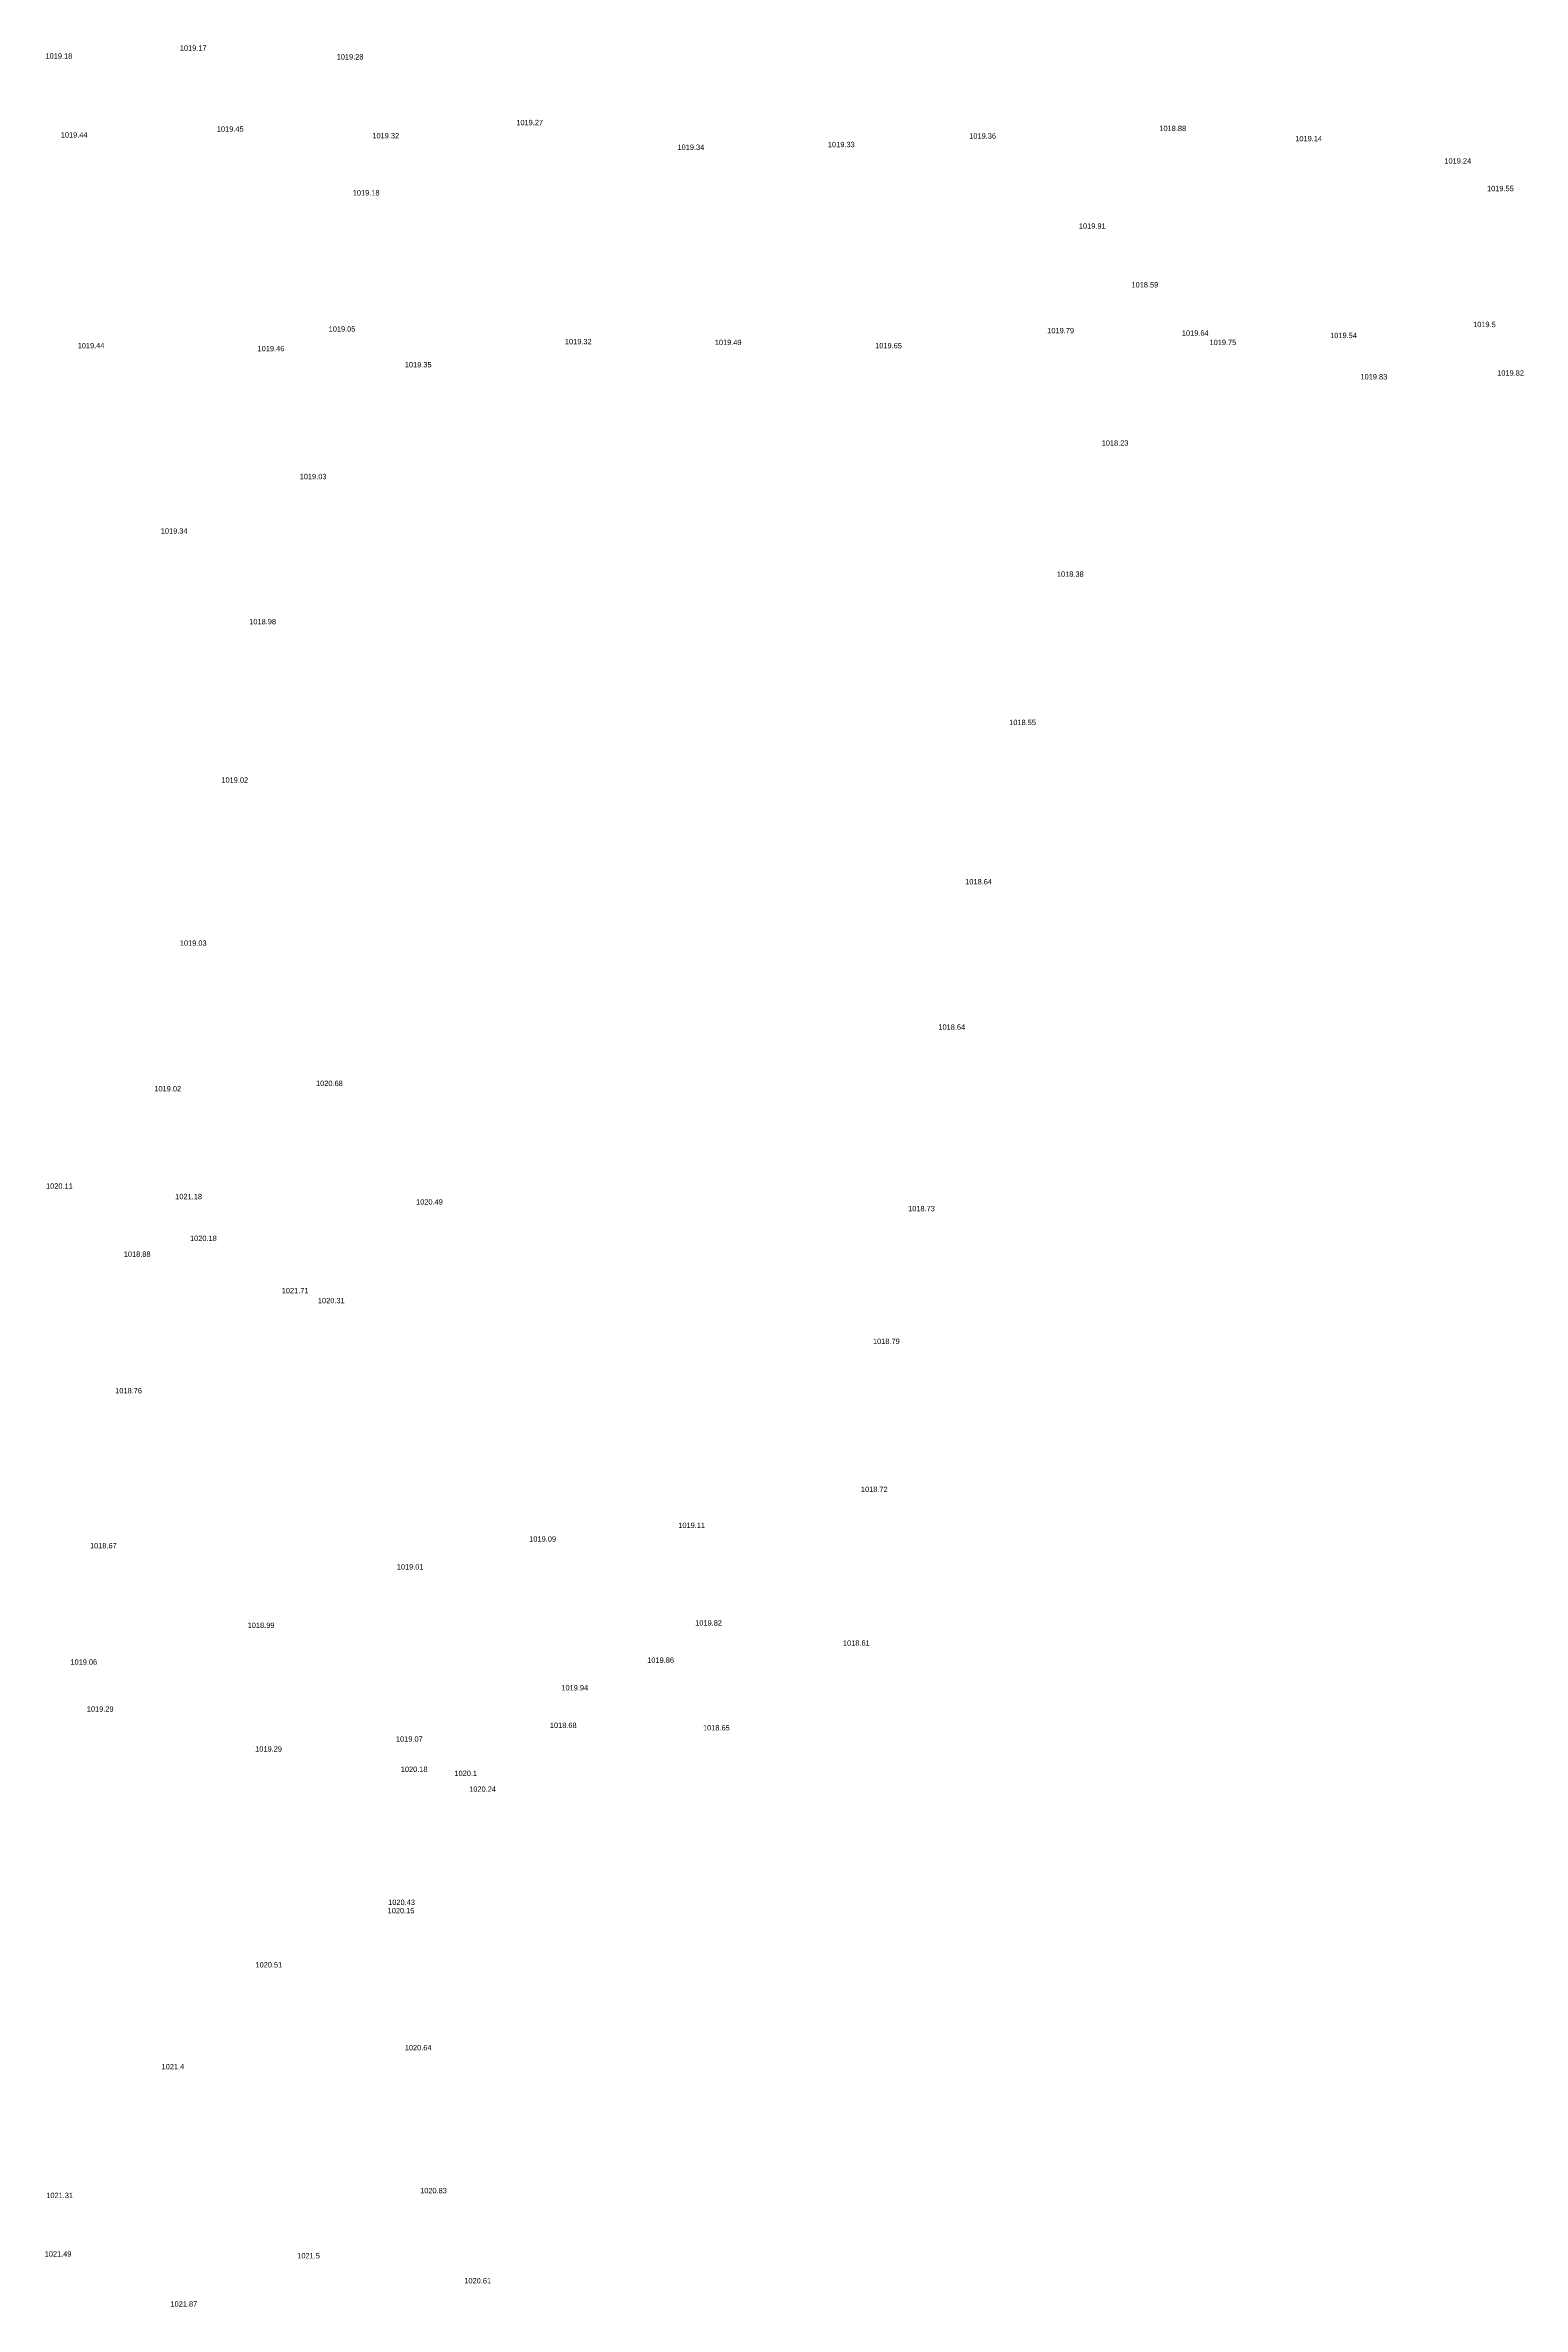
# Model space of a CAD drawing. Header units: inches. Extents: x 628884 to 629912, y 4519174 to 4520145.
# Drawn here: x 629797.2 to 629852.3, y 4519249.8 to 4519334.2 of the extents above; entities that cross this region are included whole.
import ezdxf

# ---------------------------------------------------------------- set-up
doc = ezdxf.new("R2010")
doc.units = ezdxf.units.IN
doc.header["$MEASUREMENT"] = 0

msp = doc.modelspace()

# ---------------------------------------------------------------- texts
for s, p in [('1019.17', (629802.18, 4519333.96, 1019.17)), ('1019.18', (629797.17, 4519333.66, 1019.18)), ('1019.28', (629808.03, 4519333.63, 1019.28)), ('1019.44', (629797.74, 4519330.72, 1019.44)), ('1019.45', (629803.56, 4519330.94, 1019.45)), ('1019.32', (629809.36, 4519330.69, 1019.32)), ('1019.27', (629814.73, 4519331.18, 1019.27)), ('1019.33', (629826.35, 4519330.36, 1019.33)), ('1019.36', (629831.62, 4519330.68, 1019.36)), ('1018.88', (629838.71, 4519330.96, 1018.88)), ('1019.14', (629843.78, 4519330.58, 1019.14)), ('1019.34', (629820.74, 4519330.26, 1019.34)), ('1019.24', (629849.34, 4519329.75, 1019.24)), ('1019.55', (629850.93, 4519328.72, 1019.55)), ('1019.18', (629808.63, 4519328.56, 1019.18)), ('1019.91', (629835.71, 4519327.32, 1019.91)), ('1018.59', (629837.67, 4519325.13, 1018.59)), ('1019.5', (629850.41, 4519323.65, 1019.5)), ('1019.44', (629798.37, 4519322.86, 1019.44)), ('1019.05', (629807.73, 4519323.48, 1019.05)), ('1019.32', (629816.54, 4519323.01, 1019.32)), ('1019.49', (629822.13, 4519322.98, 1019.49)), ('1019.65', (629828.11, 4519322.86, 1019.65)), ('1019.79', (629834.53, 4519323.42, 1019.79)), ('1019.64', (629839.55, 4519323.33, 1019.64)), ('1019.75', (629840.58, 4519322.98, 1019.75)), ('1019.54', (629845.08, 4519323.24, 1019.54)), ('1019.46', (629805.08, 4519322.75, 1019.46)), ('1019.35', (629810.57, 4519322.15, 1019.35)), ('1019.83', (629846.21, 4519321.7, 1019.83)), ('1019.82', (629851.31, 4519321.84, 1019.82)), ('1018.23', (629836.56, 4519319.23, 1018.23)), ('1019.03', (629806.65, 4519317.98, 1019.03)), ('1019.34', (629801.47, 4519315.95, 1019.34)), ('1018.38', (629834.89, 4519314.34, 1018.38)), ('1018.98', (629804.77, 4519312.57, 1018.98)), ('1018.55', (629833.11, 4519308.81, 1018.55)), ('1019.02', (629803.73, 4519306.66, 1019.02)), ('1018.64', (629831.47, 4519302.87, 1018.64)), ('1019.03', (629802.18, 4519300.58, 1019.03)), ('1018.64', (629830.47, 4519297.45, 1018.64)), ('1019.02', (629801.23, 4519295.15, 1019.02)), ('1020.68', (629807.26, 4519295.35, 1020.68)), ('1020.11', (629797.19, 4519291.52, 1020.11)), ('1021.18', (629802.01, 4519291.13, 1021.18)), ('1020.49', (629810.99, 4519290.93, 1020.49)), ('1018.73', (629829.34, 4519290.68, 1018.73)), ('1020.18', (629802.56, 4519289.57, 1020.18)), ('1018.88', (629800.09, 4519288.98, 1018.88)), ('1021.71', (629805.98, 4519287.62, 1021.71)), ('1020.31', (629807.33, 4519287.25, 1020.31)), ('1018.79', (629828.03, 4519285.73, 1018.79)), ('1018.76', (629799.77, 4519283.89, 1018.76)), ('1018.72', (629827.58, 4519280.21, 1018.72)), ('1018.67', (629798.83, 4519278.11, 1018.67)), ('1019.09', (629815.21, 4519278.36, 1019.09)), ('1019.11', (629820.77, 4519278.87, 1019.11)), ('1019.01', (629810.27, 4519277.32, 1019.01)), ('1018.99', (629804.71, 4519275.14, 1018.99)), ('1019.82', (629821.4, 4519275.23, 1019.82)), ('1018.61', (629826.91, 4519274.48, 1018.61)), ('1019.06', (629798.1, 4519273.77, 1019.06)), ('1019.86', (629819.61, 4519273.84, 1019.86)), ('1019.94', (629816.41, 4519272.81, 1019.94)), ('1019.29', (629798.71, 4519272.02, 1019.29)), ('1018.68', (629815.98, 4519271.41, 1018.68)), ('1019.29', (629804.99, 4519270.53, 1019.29)), ('1019.07', (629810.24, 4519270.9, 1019.07)), ('1018.65', (629821.69, 4519271.32, 1018.65)), ('1020.18', (629810.42, 4519269.77, 1020.18)), ('1020.1', (629812.42, 4519269.62, 1020.1)), ('1020.24', (629812.97, 4519269.03, 1020.24)), ('1020.43', (629809.95, 4519264.81, 1020.43)), ('1020.15', (629809.93, 4519264.5, 1020.15)), ('1020.51', (629805, 4519262.48, 1020.51)), ('1021.4', (629801.5, 4519258.68, 1021.4)), ('1020.64', (629810.57, 4519259.39, 1020.64)), ('1021.31', (629797.2, 4519253.88, 1021.31)), ('1020.83', (629811.14, 4519254.06, 1020.83)), ('1021.49', (629797.14, 4519251.7, 1021.49)), ('1021.5', (629806.56, 4519251.63, 1021.5)), ('1020.61', (629812.79, 4519250.7, 1020.61)), ('1021.87', (629801.83, 4519249.83, 1021.87))]:
    msp.add_text(s, height=0.2).set_placement(p)

doc.saveas('drawing.dxf')
